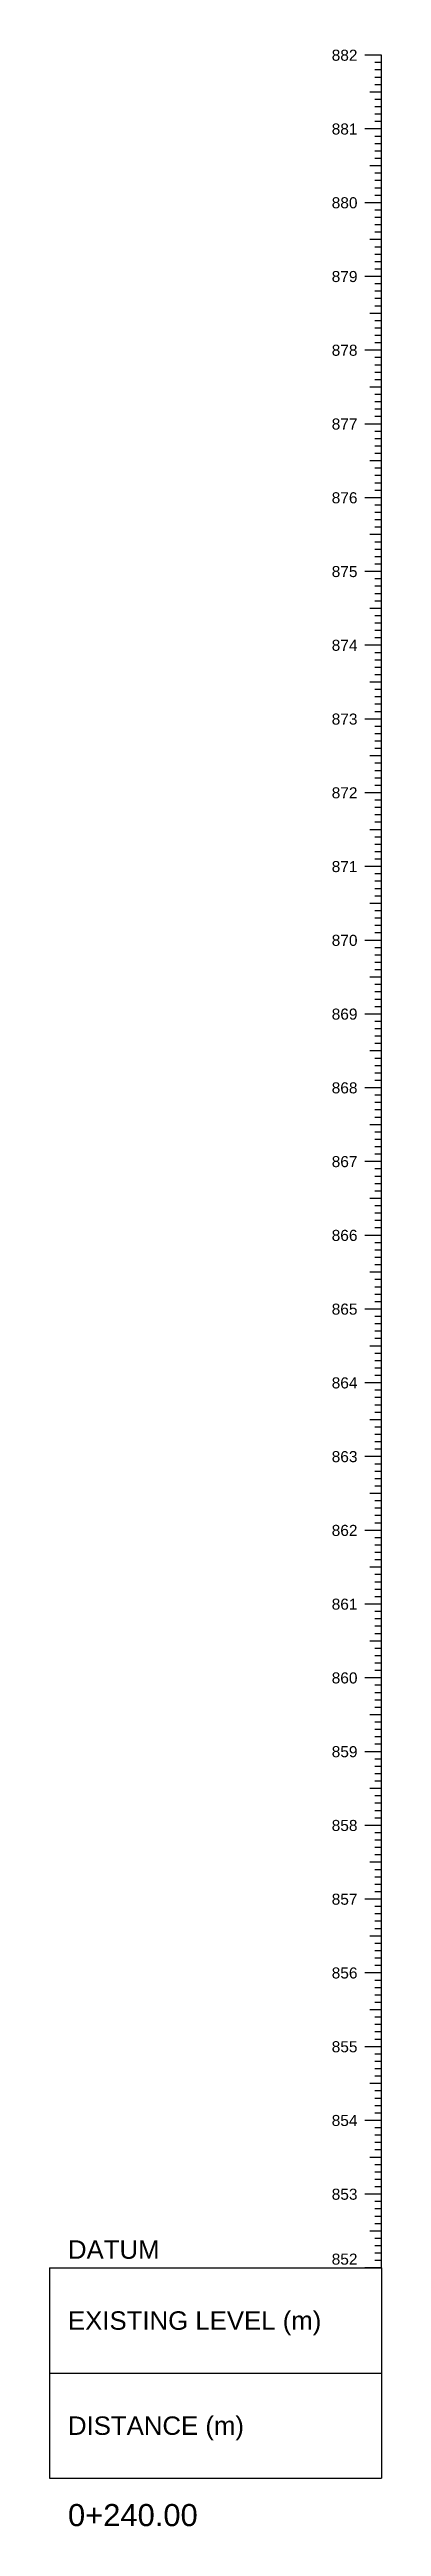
# Model space of a CAD drawing. Header units: millimetres. Extents: x 2640 to 12113, y 6003 to 13668.
# Drawn here: x 2781.5 to 2826.5, y 9862.9 to 10198.7 of the extents above; entities that cross this region are included whole.
import ezdxf
from ezdxf.enums import TextEntityAlignment as Align

# ---------------------------------------------------------------- set-up
doc = ezdxf.new("R2010")
doc.units = ezdxf.units.MM
doc.layers.add('CS_Drawing', color=7, linetype='Continuous')
doc.styles.get("Standard").update_dxf_attribs({"font": 'arial.ttf'})

msp = doc.modelspace()

# ---------------------------------------------------------------- texts
at = {"layer": 'CS_Drawing'}
for s, p in [('882', (2823.209, 10197.936)), ('881', (2823.209, 10187.936)), ('880', (2823.209, 10177.936)), ('879', (2823.209, 10167.936)), ('878', (2823.209, 10157.936)), ('877', (2823.209, 10147.936)), ('876', (2823.209, 10137.936)), ('875', (2823.209, 10127.936)), ('874', (2823.209, 10117.936)), ('873', (2823.209, 10107.936)), ('872', (2823.209, 10097.936)), ('871', (2823.209, 10087.936)), ('870', (2823.209, 10077.936)), ('869', (2823.209, 10067.936)), ('868', (2823.209, 10057.936)), ('867', (2823.209, 10047.936)), ('866', (2823.209, 10037.936)), ('865', (2823.209, 10027.936)), ('864', (2823.209, 10017.936)), ('863', (2823.209, 10007.936)), ('862', (2823.209, 9997.936)), ('861', (2823.209, 9987.936)), ('860', (2823.209, 9977.936)), ('859', (2823.209, 9967.936)), ('858', (2823.209, 9957.936)), ('857', (2823.209, 9947.936)), ('856', (2823.209, 9937.936)), ('855', (2823.209, 9927.936)), ('854', (2823.209, 9917.936)), ('853', (2823.209, 9907.936))]:
    msp.add_text(s, height=1.5, dxfattribs=at).set_placement(p, align=Align.MIDDLE_RIGHT)
for s, height, p in [('DATUM', 2.5, (2783.959, 9900.436)), ('EXISTING LEVEL (m)', 2.5, (2783.959, 9890.811)), ('DISTANCE (m)', 2.5, (2783.959, 9876.561)), ('0+240.00', 3, (2783.959, 9864.436))]:
    msp.add_text(s, height=height, dxfattribs=at).set_placement(p, align=Align.MIDDLE_LEFT)
msp.add_text('852', height=1.5, dxfattribs=at).set_placement((2823.209, 9898.386), align=Align.RIGHT)

# ---------------------------------------------------------------- linework, layer by layer
at = {"layer": 'CS_Drawing'}
for p, q in [((2826.459, 10197.936), (2824.209, 10197.936)), ((2826.459, 10197.936), (2824.884, 10197.936)), ((2826.459, 10196.936), (2825.559, 10196.936)), ((2826.459, 10195.936), (2825.559, 10195.936)), ((2826.459, 9897.936), (2826.459, 10197.936)), ((2826.459, 10192.936), (2824.884, 10192.936)), ((2826.459, 10194.936), (2825.559, 10194.936)), ((2826.459, 10193.936), (2825.559, 10193.936)), ((2826.459, 10192.936), (2825.559, 10192.936)), ((2826.459, 10191.936), (2825.559, 10191.936)), ((2826.459, 10190.936), (2825.559, 10190.936)), ((2826.459, 10189.936), (2825.559, 10189.936)), ((2826.459, 10188.936), (2825.559, 10188.936)), ((2826.459, 10187.936), (2824.209, 10187.936)), ((2826.459, 10187.936), (2824.884, 10187.936)), ((2826.459, 10187.936), (2825.559, 10187.936)), ((2826.459, 10186.936), (2825.559, 10186.936)), ((2826.459, 10185.936), (2825.559, 10185.936)), ((2826.459, 10182.936), (2824.884, 10182.936)), ((2826.459, 10184.936), (2825.559, 10184.936)), ((2826.459, 10183.936), (2825.559, 10183.936)), ((2826.459, 10182.936), (2825.559, 10182.936)), ((2826.459, 10181.936), (2825.559, 10181.936)), ((2826.459, 10180.936), (2825.559, 10180.936)), ((2826.459, 10179.936), (2825.559, 10179.936)), ((2826.459, 10178.936), (2825.559, 10178.936)), ((2826.459, 10177.936), (2824.209, 10177.936)), ((2826.459, 10177.936), (2824.884, 10177.936)), ((2826.459, 10177.936), (2825.559, 10177.936)), ((2826.459, 10176.936), (2825.559, 10176.936)), ((2826.459, 10175.936), (2825.559, 10175.936)), ((2826.459, 10172.936), (2824.884, 10172.936)), ((2826.459, 10174.936), (2825.559, 10174.936)), ((2826.459, 10173.936), (2825.559, 10173.936)), ((2826.459, 10172.936), (2825.559, 10172.936)), ((2826.459, 10171.936), (2825.559, 10171.936)), ((2826.459, 10170.936), (2825.559, 10170.936)), ((2826.459, 10169.936), (2825.559, 10169.936)), ((2826.459, 10168.936), (2825.559, 10168.936)), ((2826.459, 10167.936), (2824.209, 10167.936)), ((2826.459, 10167.936), (2824.884, 10167.936)), ((2826.459, 10167.936), (2825.559, 10167.936)), ((2826.459, 10166.936), (2825.559, 10166.936)), ((2826.459, 10165.936), (2825.559, 10165.936)), ((2826.459, 10162.936), (2824.884, 10162.936)), ((2826.459, 10164.936), (2825.559, 10164.936)), ((2826.459, 10163.936), (2825.559, 10163.936)), ((2826.459, 10162.936), (2825.559, 10162.936)), ((2826.459, 10161.936), (2825.559, 10161.936)), ((2826.459, 10160.936), (2825.559, 10160.936)), ((2826.459, 10159.936), (2825.559, 10159.936)), ((2826.459, 10158.936), (2825.559, 10158.936)), ((2826.459, 10157.936), (2824.209, 10157.936)), ((2826.459, 10157.936), (2824.884, 10157.936)), ((2826.459, 10157.936), (2825.559, 10157.936)), ((2826.459, 10156.936), (2825.559, 10156.936)), ((2826.459, 10155.936), (2825.559, 10155.936)), ((2826.459, 10152.936), (2824.884, 10152.936)), ((2826.459, 10154.936), (2825.559, 10154.936)), ((2826.459, 10153.936), (2825.559, 10153.936)), ((2826.459, 10152.936), (2825.559, 10152.936)), ((2826.459, 10151.936), (2825.559, 10151.936)), ((2826.459, 10150.936), (2825.559, 10150.936)), ((2826.459, 10149.936), (2825.559, 10149.936)), ((2826.459, 10148.936), (2825.559, 10148.936)), ((2826.459, 10147.936), (2824.209, 10147.936)), ((2826.459, 10147.936), (2824.884, 10147.936)), ((2826.459, 10147.936), (2825.559, 10147.936)), ((2826.459, 10146.936), (2825.559, 10146.936)), ((2826.459, 10145.936), (2825.559, 10145.936)), ((2826.459, 10142.936), (2824.884, 10142.936)), ((2826.459, 10144.936), (2825.559, 10144.936)), ((2826.459, 10143.936), (2825.559, 10143.936)), ((2826.459, 10142.936), (2825.559, 10142.936)), ((2826.459, 10141.936), (2825.559, 10141.936)), ((2826.459, 10140.936), (2825.559, 10140.936)), ((2826.459, 10139.936), (2825.559, 10139.936)), ((2826.459, 10138.936), (2825.559, 10138.936)), ((2826.459, 10137.936), (2824.209, 10137.936)), ((2826.459, 10137.936), (2824.884, 10137.936)), ((2826.459, 10137.936), (2825.559, 10137.936)), ((2826.459, 10136.936), (2825.559, 10136.936)), ((2826.459, 10135.936), (2825.559, 10135.936)), ((2826.459, 10134.936), (2825.559, 10134.936)), ((2826.459, 10132.936), (2824.884, 10132.936)), ((2826.459, 10133.936), (2825.559, 10133.936)), ((2826.459, 10132.936), (2825.559, 10132.936)), ((2826.459, 10131.936), (2825.559, 10131.936)), ((2826.459, 10130.936), (2825.559, 10130.936)), ((2826.459, 10129.936), (2825.559, 10129.936)), ((2826.459, 10128.936), (2825.559, 10128.936)), ((2826.459, 10127.936), (2824.209, 10127.936)), ((2826.459, 10127.936), (2824.884, 10127.936)), ((2826.459, 10127.936), (2825.559, 10127.936)), ((2826.459, 10126.936), (2825.559, 10126.936)), ((2826.459, 10125.936), (2825.559, 10125.936)), ((2826.459, 10124.936), (2825.559, 10124.936)), ((2826.459, 10122.936), (2824.884, 10122.936)), ((2826.459, 10123.936), (2825.559, 10123.936)), ((2826.459, 10122.936), (2825.559, 10122.936)), ((2826.459, 10121.936), (2825.559, 10121.936)), ((2826.459, 10120.936), (2825.559, 10120.936)), ((2826.459, 10119.936), (2825.559, 10119.936)), ((2826.459, 10118.936), (2825.559, 10118.936)), ((2826.459, 10117.936), (2824.209, 10117.936)), ((2826.459, 10117.936), (2824.884, 10117.936)), ((2826.459, 10117.936), (2825.559, 10117.936)), ((2826.459, 10116.936), (2825.559, 10116.936)), ((2826.459, 10115.936), (2825.559, 10115.936)), ((2826.459, 10114.936), (2825.559, 10114.936)), ((2826.459, 10112.936), (2824.884, 10112.936)), ((2826.459, 10113.936), (2825.559, 10113.936)), ((2826.459, 10112.936), (2825.559, 10112.936)), ((2826.459, 10111.936), (2825.559, 10111.936)), ((2826.459, 10110.936), (2825.559, 10110.936)), ((2826.459, 10109.936), (2825.559, 10109.936)), ((2826.459, 10108.936), (2825.559, 10108.936)), ((2826.459, 10107.936), (2824.209, 10107.936)), ((2826.459, 10107.936), (2824.884, 10107.936)), ((2826.459, 10107.936), (2825.559, 10107.936)), ((2826.459, 10106.936), (2825.559, 10106.936)), ((2826.459, 10105.936), (2825.559, 10105.936)), ((2826.459, 10104.936), (2825.559, 10104.936)), ((2826.459, 10102.936), (2824.884, 10102.936)), ((2826.459, 10103.936), (2825.559, 10103.936)), ((2826.459, 10102.936), (2825.559, 10102.936)), ((2826.459, 10101.936), (2825.559, 10101.936)), ((2826.459, 10100.936), (2825.559, 10100.936)), ((2826.459, 10099.936), (2825.559, 10099.936)), ((2826.459, 10098.936), (2825.559, 10098.936)), ((2826.459, 10097.936), (2824.209, 10097.936)), ((2826.459, 10097.936), (2824.884, 10097.936)), ((2826.459, 10097.936), (2825.559, 10097.936)), ((2826.459, 10096.936), (2825.559, 10096.936)), ((2826.459, 10095.936), (2825.559, 10095.936)), ((2826.459, 10094.936), (2825.559, 10094.936)), ((2826.459, 10092.936), (2824.884, 10092.936)), ((2826.459, 10093.936), (2825.559, 10093.936)), ((2826.459, 10092.936), (2825.559, 10092.936)), ((2826.459, 10091.936), (2825.559, 10091.936)), ((2826.459, 10087.936), (2824.209, 10087.936)), ((2826.459, 10087.936), (2824.884, 10087.936)), ((2826.459, 10090.936), (2825.559, 10090.936)), ((2826.459, 10089.936), (2825.559, 10089.936)), ((2826.459, 10088.936), (2825.559, 10088.936)), ((2826.459, 10087.936), (2825.559, 10087.936)), ((2826.459, 10086.936), (2825.559, 10086.936)), ((2826.459, 10085.936), (2825.559, 10085.936)), ((2826.459, 10084.936), (2825.559, 10084.936)), ((2826.459, 10082.936), (2824.884, 10082.936)), ((2826.459, 10083.936), (2825.559, 10083.936)), ((2826.459, 10082.936), (2825.559, 10082.936)), ((2826.459, 10081.936), (2825.559, 10081.936)), ((2826.459, 10077.936), (2824.209, 10077.936)), ((2826.459, 10077.936), (2824.884, 10077.936)), ((2826.459, 10080.936), (2825.559, 10080.936)), ((2826.459, 10079.936), (2825.559, 10079.936)), ((2826.459, 10078.936), (2825.559, 10078.936)), ((2826.459, 10077.936), (2825.559, 10077.936)), ((2826.459, 10076.936), (2825.559, 10076.936)), ((2826.459, 10075.936), (2825.559, 10075.936)), ((2826.459, 10074.936), (2825.559, 10074.936)), ((2826.459, 10072.936), (2824.884, 10072.936)), ((2826.459, 10073.936), (2825.559, 10073.936)), ((2826.459, 10072.936), (2825.559, 10072.936)), ((2826.459, 10071.936), (2825.559, 10071.936)), ((2826.459, 10067.936), (2824.209, 10067.936)), ((2826.459, 10067.936), (2824.884, 10067.936)), ((2826.459, 10070.936), (2825.559, 10070.936)), ((2826.459, 10069.936), (2825.559, 10069.936)), ((2826.459, 10068.936), (2825.559, 10068.936)), ((2826.459, 10067.936), (2825.559, 10067.936)), ((2826.459, 10066.936), (2825.559, 10066.936)), ((2826.459, 10065.936), (2825.559, 10065.936)), ((2826.459, 10064.936), (2825.559, 10064.936)), ((2826.459, 10062.936), (2824.884, 10062.936)), ((2826.459, 10063.936), (2825.559, 10063.936)), ((2826.459, 10062.936), (2825.559, 10062.936)), ((2826.459, 10061.936), (2825.559, 10061.936)), ((2826.459, 10057.936), (2824.209, 10057.936)), ((2826.459, 10057.936), (2824.884, 10057.936)), ((2826.459, 10060.936), (2825.559, 10060.936)), ((2826.459, 10059.936), (2825.559, 10059.936)), ((2826.459, 10058.936), (2825.559, 10058.936)), ((2826.459, 10057.936), (2825.559, 10057.936)), ((2826.459, 10056.936), (2825.559, 10056.936)), ((2826.459, 10055.936), (2825.559, 10055.936)), ((2826.459, 10054.936), (2825.559, 10054.936)), ((2826.459, 10052.936), (2824.884, 10052.936)), ((2826.459, 10053.936), (2825.559, 10053.936)), ((2826.459, 10052.936), (2825.559, 10052.936)), ((2826.459, 10051.936), (2825.559, 10051.936)), ((2826.459, 10047.936), (2824.209, 10047.936)), ((2826.459, 10047.936), (2824.884, 10047.936)), ((2826.459, 10050.936), (2825.559, 10050.936)), ((2826.459, 10049.936), (2825.559, 10049.936)), ((2826.459, 10048.936), (2825.559, 10048.936)), ((2826.459, 10047.936), (2825.559, 10047.936)), ((2826.459, 10046.936), (2825.559, 10046.936)), ((2826.459, 10045.936), (2825.559, 10045.936)), ((2826.459, 10044.936), (2825.559, 10044.936)), ((2826.459, 10042.936), (2824.884, 10042.936)), ((2826.459, 10043.936), (2825.559, 10043.936)), ((2826.459, 10042.936), (2825.559, 10042.936)), ((2826.459, 10041.936), (2825.559, 10041.936)), ((2826.459, 10040.936), (2825.559, 10040.936)), ((2826.459, 10037.936), (2824.209, 10037.936)), ((2826.459, 10037.936), (2824.884, 10037.936)), ((2826.459, 10039.936), (2825.559, 10039.936)), ((2826.459, 10038.936), (2825.559, 10038.936)), ((2826.459, 10037.936), (2825.559, 10037.936)), ((2826.459, 10036.936), (2825.559, 10036.936)), ((2826.459, 10035.936), (2825.559, 10035.936)), ((2826.459, 10034.936), (2825.559, 10034.936)), ((2826.459, 10032.936), (2824.884, 10032.936)), ((2826.459, 10033.936), (2825.559, 10033.936)), ((2826.459, 10032.936), (2825.559, 10032.936)), ((2826.459, 10031.936), (2825.559, 10031.936)), ((2826.459, 10030.936), (2825.559, 10030.936)), ((2826.459, 10027.936), (2824.209, 10027.936)), ((2826.459, 10027.936), (2824.884, 10027.936)), ((2826.459, 10029.936), (2825.559, 10029.936)), ((2826.459, 10028.936), (2825.559, 10028.936)), ((2826.459, 10027.936), (2825.559, 10027.936)), ((2826.459, 10026.936), (2825.559, 10026.936)), ((2826.459, 10025.936), (2825.559, 10025.936)), ((2826.459, 10024.936), (2825.559, 10024.936)), ((2826.459, 10022.936), (2824.884, 10022.936)), ((2826.459, 10023.936), (2825.559, 10023.936)), ((2826.459, 10022.936), (2825.559, 10022.936)), ((2826.459, 10021.936), (2825.559, 10021.936)), ((2826.459, 10020.936), (2825.559, 10020.936)), ((2826.459, 10017.936), (2824.209, 10017.936)), ((2826.459, 10017.936), (2824.884, 10017.936)), ((2826.459, 10019.936), (2825.559, 10019.936)), ((2826.459, 10018.936), (2825.559, 10018.936)), ((2826.459, 10017.936), (2825.559, 10017.936)), ((2826.459, 10016.936), (2825.559, 10016.936)), ((2826.459, 10015.936), (2825.559, 10015.936)), ((2826.459, 10014.936), (2825.559, 10014.936)), ((2826.459, 10012.936), (2824.884, 10012.936)), ((2826.459, 10013.936), (2825.559, 10013.936)), ((2826.459, 10012.936), (2825.559, 10012.936)), ((2826.459, 10011.936), (2825.559, 10011.936)), ((2826.459, 10010.936), (2825.559, 10010.936)), ((2826.459, 10007.936), (2824.209, 10007.936)), ((2826.459, 10007.936), (2824.884, 10007.936)), ((2826.459, 10009.936), (2825.559, 10009.936)), ((2826.459, 10008.936), (2825.559, 10008.936)), ((2826.459, 10007.936), (2825.559, 10007.936)), ((2826.459, 10006.936), (2825.559, 10006.936)), ((2826.459, 10005.936), (2825.559, 10005.936)), ((2826.459, 10004.936), (2825.559, 10004.936)), ((2826.459, 10003.936), (2825.559, 10003.936)), ((2826.459, 10002.936), (2824.884, 10002.936)), ((2826.459, 10002.936), (2825.559, 10002.936)), ((2826.459, 10001.936), (2825.559, 10001.936)), ((2826.459, 10000.936), (2825.559, 10000.936)), ((2826.459, 9997.936), (2824.209, 9997.936)), ((2826.459, 9997.936), (2824.884, 9997.936)), ((2826.459, 9999.936), (2825.559, 9999.936)), ((2826.459, 9998.936), (2825.559, 9998.936)), ((2826.459, 9997.936), (2825.559, 9997.936)), ((2826.459, 9996.936), (2825.559, 9996.936)), ((2826.459, 9995.936), (2825.559, 9995.936)), ((2826.459, 9994.936), (2825.559, 9994.936)), ((2826.459, 9993.936), (2825.559, 9993.936)), ((2826.459, 9992.936), (2824.884, 9992.936)), ((2826.459, 9992.936), (2825.559, 9992.936)), ((2826.459, 9991.936), (2825.559, 9991.936)), ((2826.459, 9990.936), (2825.559, 9990.936)), ((2826.459, 9987.936), (2824.209, 9987.936)), ((2826.459, 9987.936), (2824.884, 9987.936)), ((2826.459, 9989.936), (2825.559, 9989.936)), ((2826.459, 9988.936), (2825.559, 9988.936)), ((2826.459, 9987.936), (2825.559, 9987.936)), ((2826.459, 9986.936), (2825.559, 9986.936)), ((2826.459, 9985.936), (2825.559, 9985.936)), ((2826.459, 9984.936), (2825.559, 9984.936)), ((2826.459, 9983.936), (2825.559, 9983.936)), ((2826.459, 9982.936), (2824.884, 9982.936)), ((2826.459, 9982.936), (2825.559, 9982.936)), ((2826.459, 9981.936), (2825.559, 9981.936)), ((2826.459, 9980.936), (2825.559, 9980.936)), ((2826.459, 9977.936), (2824.209, 9977.936)), ((2826.459, 9977.936), (2824.884, 9977.936)), ((2826.459, 9979.936), (2825.559, 9979.936)), ((2826.459, 9978.936), (2825.559, 9978.936)), ((2826.459, 9977.936), (2825.559, 9977.936)), ((2826.459, 9976.936), (2825.559, 9976.936)), ((2826.459, 9975.936), (2825.559, 9975.936)), ((2826.459, 9974.936), (2825.559, 9974.936)), ((2826.459, 9973.936), (2825.559, 9973.936)), ((2826.459, 9972.936), (2824.884, 9972.936)), ((2826.459, 9972.936), (2825.559, 9972.936)), ((2826.459, 9971.936), (2825.559, 9971.936)), ((2826.459, 9970.936), (2825.559, 9970.936)), ((2826.459, 9967.936), (2824.209, 9967.936)), ((2826.459, 9967.936), (2824.884, 9967.936)), ((2826.459, 9969.936), (2825.559, 9969.936)), ((2826.459, 9968.936), (2825.559, 9968.936)), ((2826.459, 9967.936), (2825.559, 9967.936)), ((2826.459, 9966.936), (2825.559, 9966.936)), ((2826.459, 9965.936), (2825.559, 9965.936)), ((2826.459, 9964.936), (2825.559, 9964.936)), ((2826.459, 9963.936), (2825.559, 9963.936)), ((2826.459, 9962.936), (2824.884, 9962.936)), ((2826.459, 9962.936), (2825.559, 9962.936)), ((2826.459, 9961.936), (2825.559, 9961.936)), ((2826.459, 9960.936), (2825.559, 9960.936)), ((2826.459, 9957.936), (2824.209, 9957.936)), ((2826.459, 9957.936), (2824.884, 9957.936)), ((2826.459, 9959.936), (2825.559, 9959.936)), ((2826.459, 9958.936), (2825.559, 9958.936)), ((2826.459, 9957.936), (2825.559, 9957.936)), ((2826.459, 9956.936), (2825.559, 9956.936)), ((2826.459, 9955.936), (2825.559, 9955.936)), ((2826.459, 9954.936), (2825.559, 9954.936)), ((2826.459, 9953.936), (2825.559, 9953.936)), ((2826.459, 9952.936), (2824.884, 9952.936)), ((2826.459, 9952.936), (2825.559, 9952.936)), ((2826.459, 9951.936), (2825.559, 9951.936)), ((2826.459, 9950.936), (2825.559, 9950.936)), ((2826.459, 9947.936), (2824.209, 9947.936)), ((2826.459, 9947.936), (2824.884, 9947.936)), ((2826.459, 9949.936), (2825.559, 9949.936)), ((2826.459, 9948.936), (2825.559, 9948.936)), ((2826.459, 9947.936), (2825.559, 9947.936)), ((2826.459, 9946.936), (2825.559, 9946.936)), ((2826.459, 9945.936), (2825.559, 9945.936)), ((2826.459, 9944.936), (2825.559, 9944.936)), ((2826.459, 9943.936), (2825.559, 9943.936)), ((2826.459, 9942.936), (2824.884, 9942.936)), ((2826.459, 9942.936), (2825.559, 9942.936)), ((2826.459, 9941.936), (2825.559, 9941.936)), ((2826.459, 9940.936), (2825.559, 9940.936)), ((2826.459, 9937.936), (2824.209, 9937.936)), ((2826.459, 9937.936), (2824.884, 9937.936)), ((2826.459, 9939.936), (2825.559, 9939.936)), ((2826.459, 9938.936), (2825.559, 9938.936)), ((2826.459, 9937.936), (2825.559, 9937.936)), ((2826.459, 9936.936), (2825.559, 9936.936)), ((2826.459, 9935.936), (2825.559, 9935.936)), ((2826.459, 9934.936), (2825.559, 9934.936)), ((2826.459, 9933.936), (2825.559, 9933.936)), ((2826.459, 9932.936), (2824.884, 9932.936)), ((2826.459, 9932.936), (2825.559, 9932.936)), ((2826.459, 9931.936), (2825.559, 9931.936)), ((2826.459, 9930.936), (2825.559, 9930.936)), ((2826.459, 9927.936), (2824.209, 9927.936)), ((2826.459, 9927.936), (2824.884, 9927.936)), ((2826.459, 9929.936), (2825.559, 9929.936)), ((2826.459, 9928.936), (2825.559, 9928.936)), ((2826.459, 9927.936), (2825.559, 9927.936)), ((2826.459, 9926.936), (2825.559, 9926.936)), ((2826.459, 9925.936), (2825.559, 9925.936)), ((2826.459, 9924.936), (2825.559, 9924.936)), ((2826.459, 9923.936), (2825.559, 9923.936)), ((2826.459, 9922.936), (2824.884, 9922.936)), ((2826.459, 9922.936), (2825.559, 9922.936)), ((2826.459, 9921.936), (2825.559, 9921.936)), ((2826.459, 9920.936), (2825.559, 9920.936)), ((2826.459, 9917.936), (2824.209, 9917.936)), ((2826.459, 9917.936), (2824.884, 9917.936)), ((2826.459, 9919.936), (2825.559, 9919.936)), ((2826.459, 9918.936), (2825.559, 9918.936)), ((2826.459, 9917.936), (2825.559, 9917.936)), ((2826.459, 9916.936), (2825.559, 9916.936)), ((2826.459, 9915.936), (2825.559, 9915.936)), ((2826.459, 9914.936), (2825.559, 9914.936)), ((2826.459, 9913.936), (2825.559, 9913.936)), ((2826.459, 9912.936), (2824.884, 9912.936)), ((2826.459, 9912.936), (2825.559, 9912.936)), ((2826.459, 9911.936), (2825.559, 9911.936)), ((2826.459, 9910.936), (2825.559, 9910.936)), ((2826.459, 9909.936), (2825.559, 9909.936)), ((2826.459, 9907.936), (2824.209, 9907.936)), ((2826.459, 9907.936), (2824.884, 9907.936)), ((2826.459, 9908.936), (2825.559, 9908.936)), ((2826.459, 9907.936), (2825.559, 9907.936)), ((2826.459, 9906.936), (2825.559, 9906.936)), ((2826.459, 9905.936), (2825.559, 9905.936)), ((2826.459, 9904.936), (2825.559, 9904.936)), ((2826.459, 9903.936), (2825.559, 9903.936)), ((2826.459, 9902.936), (2824.884, 9902.936)), ((2826.459, 9902.936), (2825.559, 9902.936)), ((2826.459, 9901.936), (2825.559, 9901.936)), ((2826.459, 9900.936), (2825.559, 9900.936)), ((2826.459, 9899.936), (2825.559, 9899.936)), ((2781.459, 9897.936), (2826.459, 9897.936)), ((2781.459, 9897.936), (2781.459, 9869.436)), ((2826.459, 9897.936), (2824.209, 9897.936)), ((2826.459, 9897.936), (2824.884, 9897.936)), ((2826.459, 9898.936), (2825.559, 9898.936)), ((2826.459, 9897.936), (2825.559, 9897.936)), ((2826.459, 9897.936), (2826.459, 9869.436)), ((2781.459, 9883.686), (2826.459, 9883.686)), ((2781.459, 9869.436), (2826.459, 9869.436))]:
    msp.add_line(p, q, dxfattribs=at)

msp.set_redraw_order([(e.dxf.handle, doc.entitydb.next_handle()) for e in msp.query("TEXT MTEXT ATTDEF DIMENSION ARC_DIMENSION")])  # texts and dimensions are drawn at this point

doc.saveas('drawing.dxf')
